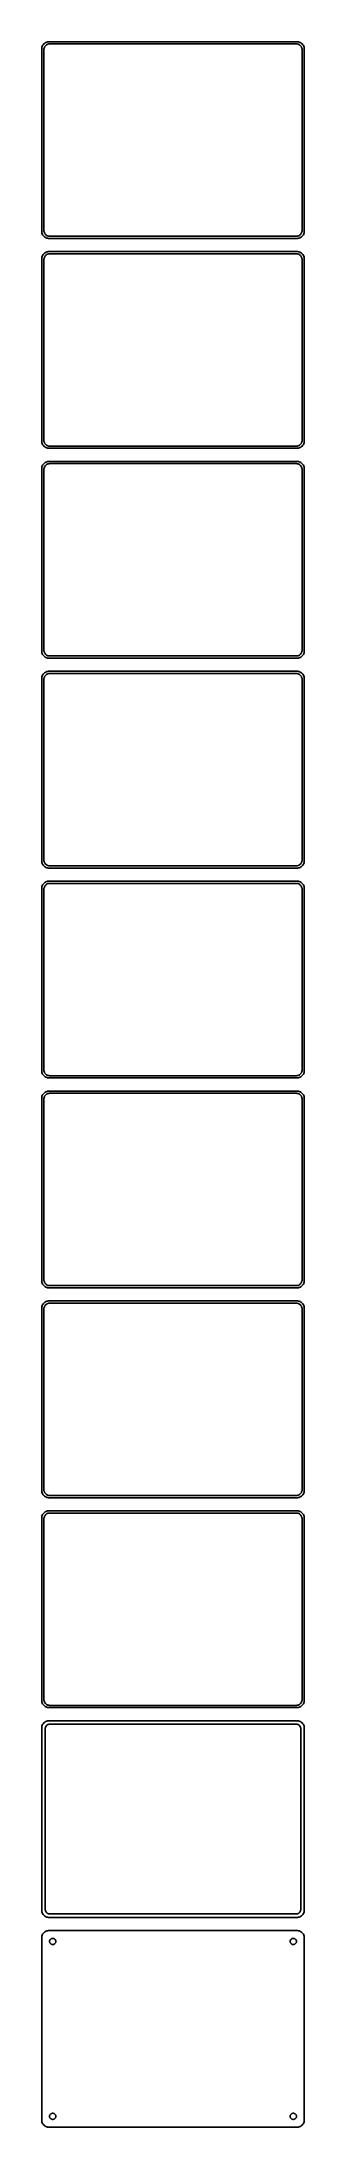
# Model space of a CAD drawing. Header units: metres. Extents: x -90 to 90, y 1373 to 2803.
import ezdxf

# ---------------------------------------------------------------- set-up
doc = ezdxf.new("R2010")
doc.units = ezdxf.units.M

msp = doc.modelspace()

# ---------------------------------------------------------------- linework, layer by layer
for p, q in [((-89.9606, 2799.13), (-90, 2798.5)), ((-90, 2798.5), (-90, 2673.5)), ((-89.8429, 2799.74), (-89.9606, 2799.13)), ((-89.6489, 2800.34), (-89.8429, 2799.74)), ((-89.3815, 2800.91), (-89.6489, 2800.34)), ((-89.0451, 2801.44), (-89.3815, 2800.91)), ((-88.6448, 2801.92), (-89.0451, 2801.44)), ((-88.1871, 2802.35), (-88.6448, 2801.92)), ((-88.5, 2798), (-88.4685, 2798.5)), ((-88.5, 2674), (-88.5, 2798)), ((-88.4685, 2798.5), (-88.3743, 2798.99)), ((-88.3743, 2798.99), (-88.2191, 2799.47)), ((-88.2191, 2799.47), (-88.0052, 2799.93)), ((-87.6791, 2802.72), (-88.1871, 2802.35)), ((-88.0052, 2799.93), (-87.7361, 2800.35)), ((-87.7361, 2800.35), (-87.4159, 2800.74)), ((-87.1289, 2803.02), (-87.6791, 2802.72)), ((-87.4159, 2800.74), (-87.0497, 2801.08)), ((-86.5451, 2803.26), (-87.1289, 2803.02)), ((-87.0497, 2801.08), (-86.6433, 2801.38)), ((-86.6433, 2801.38), (-86.2031, 2801.62)), ((-85.9369, 2803.41), (-86.5451, 2803.26)), ((-86.2031, 2801.62), (-85.7361, 2801.8)), ((-85.3139, 2803.49), (-85.9369, 2803.41)), ((-85.7361, 2801.8), (-85.2495, 2801.93)), ((85.3139, 2803.49), (-85.3139, 2803.49)), ((-85.2495, 2801.93), (-84.7512, 2801.99)), ((-84.7512, 2801.99), (84.7512, 2801.99)), ((84.7512, 2801.99), (85.2495, 2801.93)), ((85.2495, 2801.93), (85.7361, 2801.8)), ((85.9369, 2803.41), (85.3139, 2803.49)), ((85.7361, 2801.8), (86.2031, 2801.62)), ((86.5451, 2803.26), (85.9369, 2803.41)), ((86.2031, 2801.62), (86.6433, 2801.38)), ((87.1289, 2803.02), (86.5451, 2803.26)), ((86.6433, 2801.38), (87.0497, 2801.08)), ((87.0497, 2801.08), (87.4159, 2800.74)), ((87.6791, 2802.72), (87.1289, 2803.02)), ((87.4159, 2800.74), (87.7361, 2800.35)), ((88.1871, 2802.35), (87.6791, 2802.72)), ((87.7361, 2800.35), (88.0052, 2799.93)), ((88.0052, 2799.93), (88.2191, 2799.47)), ((88.6448, 2801.92), (88.1871, 2802.35)), ((88.2191, 2799.47), (88.3743, 2798.99)), ((88.3743, 2798.99), (88.4685, 2798.5)), ((88.4685, 2798.5), (88.5, 2798)), ((88.5, 2798), (88.5, 2674)), ((89.0451, 2801.44), (88.6448, 2801.92)), ((89.3815, 2800.91), (89.0451, 2801.44)), ((89.6489, 2800.34), (89.3815, 2800.91)), ((89.8429, 2799.74), (89.6489, 2800.34)), ((89.9606, 2799.13), (89.8429, 2799.74)), ((90, 2798.5), (89.9606, 2799.13)), ((90, 2673.5), (90, 2798.5)), ((-90, 2673.5), (-89.9606, 2672.87)), ((-89.9606, 2672.87), (-89.8429, 2672.26)), ((-89.8429, 2672.26), (-89.6489, 2671.66)), ((-89.6489, 2671.66), (-89.3815, 2671.09)), ((-89.3815, 2671.09), (-89.0451, 2670.56)), ((-89.0451, 2670.56), (-88.6448, 2670.08)), ((-88.6448, 2670.08), (-88.1871, 2669.65)), ((-88.4685, 2673.5), (-88.5, 2674)), ((-88.3743, 2673.01), (-88.4685, 2673.5)), ((-88.2191, 2672.53), (-88.3743, 2673.01)), ((-88.0052, 2672.07), (-88.2191, 2672.53)), ((-88.1871, 2669.65), (-87.6791, 2669.28)), ((-87.7361, 2671.65), (-88.0052, 2672.07)), ((-87.4159, 2671.26), (-87.7361, 2671.65)), ((-87.6791, 2669.28), (-87.1289, 2668.98)), ((-87.0497, 2670.92), (-87.4159, 2671.26)), ((-87.1289, 2668.98), (-86.5451, 2668.74)), ((-86.6433, 2670.62), (-87.0497, 2670.92)), ((-86.2031, 2670.38), (-86.6433, 2670.62)), ((-86.5451, 2668.74), (-85.9369, 2668.59)), ((-85.7361, 2670.2), (-86.2031, 2670.38)), ((-85.9369, 2668.59), (-85.3139, 2668.51)), ((-85.2495, 2670.07), (-85.7361, 2670.2)), ((-85.3139, 2668.51), (85.3139, 2668.51)), ((-84.7512, 2670.01), (-85.2495, 2670.07)), ((84.7512, 2670.01), (-84.7512, 2670.01)), ((85.2495, 2670.07), (84.7512, 2670.01)), ((85.7361, 2670.2), (85.2495, 2670.07)), ((85.3139, 2668.51), (85.9369, 2668.59)), ((86.2031, 2670.38), (85.7361, 2670.2)), ((85.9369, 2668.59), (86.5451, 2668.74)), ((86.6433, 2670.62), (86.2031, 2670.38)), ((86.5451, 2668.74), (87.1289, 2668.98)), ((87.0497, 2670.92), (86.6433, 2670.62)), ((87.4159, 2671.26), (87.0497, 2670.92)), ((87.1289, 2668.98), (87.6791, 2669.28)), ((87.7361, 2671.65), (87.4159, 2671.26)), ((87.6791, 2669.28), (88.1871, 2669.65)), ((88.0052, 2672.07), (87.7361, 2671.65)), ((88.2191, 2672.53), (88.0052, 2672.07)), ((88.1871, 2669.65), (88.6448, 2670.08)), ((88.3743, 2673.01), (88.2191, 2672.53)), ((88.4685, 2673.5), (88.3743, 2673.01)), ((88.5, 2674), (88.4685, 2673.5)), ((88.6448, 2670.08), (89.0451, 2670.56)), ((89.0451, 2670.56), (89.3815, 2671.09)), ((89.3815, 2671.09), (89.6489, 2671.66)), ((89.6489, 2671.66), (89.8429, 2672.26)), ((89.8429, 2672.26), (89.9606, 2672.87)), ((89.9606, 2672.87), (90, 2673.5)), ((-89.9606, 2655.13), (-90, 2654.5)), ((-90, 2654.5), (-90, 2529.5)), ((-89.8429, 2655.74), (-89.9606, 2655.13)), ((-89.6489, 2656.34), (-89.8429, 2655.74)), ((-89.3815, 2656.91), (-89.6489, 2656.34)), ((-89.0451, 2657.44), (-89.3815, 2656.91)), ((-88.6448, 2657.92), (-89.0451, 2657.44)), ((-88.1871, 2658.35), (-88.6448, 2657.92)), ((-88.5, 2654), (-88.4685, 2654.5)), ((-88.5, 2530), (-88.5, 2654)), ((-88.4685, 2654.5), (-88.3743, 2654.99)), ((-88.3743, 2654.99), (-88.2191, 2655.47)), ((-88.2191, 2655.47), (-88.0052, 2655.93)), ((-87.6791, 2658.72), (-88.1871, 2658.35)), ((-88.0052, 2655.93), (-87.7361, 2656.35)), ((-87.7361, 2656.35), (-87.4159, 2656.74)), ((-87.1289, 2659.02), (-87.6791, 2658.72)), ((-87.4159, 2656.74), (-87.0497, 2657.08)), ((-86.5451, 2659.26), (-87.1289, 2659.02)), ((-87.0497, 2657.08), (-86.6433, 2657.38)), ((-86.6433, 2657.38), (-86.2031, 2657.62)), ((-85.9369, 2659.41), (-86.5451, 2659.26)), ((-86.2031, 2657.62), (-85.7361, 2657.8)), ((-85.3139, 2659.49), (-85.9369, 2659.41)), ((-85.7361, 2657.8), (-85.2495, 2657.93)), ((85.3139, 2659.49), (-85.3139, 2659.49)), ((-85.2495, 2657.93), (-84.7512, 2657.99)), ((-84.7512, 2657.99), (84.7512, 2657.99)), ((84.7512, 2657.99), (85.2495, 2657.93)), ((85.2495, 2657.93), (85.7361, 2657.8)), ((85.9369, 2659.41), (85.3139, 2659.49)), ((85.7361, 2657.8), (86.2031, 2657.62)), ((86.5451, 2659.26), (85.9369, 2659.41)), ((86.2031, 2657.62), (86.6433, 2657.38)), ((87.1289, 2659.02), (86.5451, 2659.26)), ((86.6433, 2657.38), (87.0497, 2657.08)), ((87.0497, 2657.08), (87.4159, 2656.74)), ((87.6791, 2658.72), (87.1289, 2659.02)), ((87.4159, 2656.74), (87.7361, 2656.35)), ((88.1871, 2658.35), (87.6791, 2658.72)), ((87.7361, 2656.35), (88.0052, 2655.93)), ((88.0052, 2655.93), (88.2191, 2655.47)), ((88.6448, 2657.92), (88.1871, 2658.35)), ((88.2191, 2655.47), (88.3743, 2654.99)), ((88.3743, 2654.99), (88.4685, 2654.5)), ((88.4685, 2654.5), (88.5, 2654)), ((88.5, 2654), (88.5, 2530)), ((89.0451, 2657.44), (88.6448, 2657.92)), ((89.3815, 2656.91), (89.0451, 2657.44)), ((89.6489, 2656.34), (89.3815, 2656.91)), ((89.8429, 2655.74), (89.6489, 2656.34)), ((89.9606, 2655.13), (89.8429, 2655.74)), ((90, 2654.5), (89.9606, 2655.13)), ((90, 2529.5), (90, 2654.5)), ((-90, 2529.5), (-89.9606, 2528.87)), ((-89.9606, 2528.87), (-89.8429, 2528.26)), ((-89.8429, 2528.26), (-89.6489, 2527.66)), ((-89.6489, 2527.66), (-89.3815, 2527.09)), ((-89.3815, 2527.09), (-89.0451, 2526.56)), ((-89.0451, 2526.56), (-88.6448, 2526.08)), ((-88.6448, 2526.08), (-88.1871, 2525.65)), ((-88.4685, 2529.5), (-88.5, 2530)), ((-88.3743, 2529.01), (-88.4685, 2529.5)), ((-88.2191, 2528.53), (-88.3743, 2529.01)), ((-88.0052, 2528.07), (-88.2191, 2528.53)), ((-88.1871, 2525.65), (-87.6791, 2525.28)), ((-87.7361, 2527.65), (-88.0052, 2528.07)), ((-87.4159, 2527.26), (-87.7361, 2527.65)), ((-87.6791, 2525.28), (-87.1289, 2524.98)), ((-87.0497, 2526.92), (-87.4159, 2527.26)), ((-87.1289, 2524.98), (-86.5451, 2524.74)), ((-86.6433, 2526.62), (-87.0497, 2526.92)), ((-86.2031, 2526.38), (-86.6433, 2526.62)), ((-86.5451, 2524.74), (-85.9369, 2524.59)), ((-85.7361, 2526.2), (-86.2031, 2526.38)), ((-85.9369, 2524.59), (-85.3139, 2524.51)), ((-85.2495, 2526.07), (-85.7361, 2526.2)), ((-85.3139, 2524.51), (85.3139, 2524.51)), ((-84.7512, 2526.01), (-85.2495, 2526.07)), ((84.7512, 2526.01), (-84.7512, 2526.01)), ((85.2495, 2526.07), (84.7512, 2526.01)), ((85.7361, 2526.2), (85.2495, 2526.07)), ((85.3139, 2524.51), (85.9369, 2524.59)), ((86.2031, 2526.38), (85.7361, 2526.2)), ((85.9369, 2524.59), (86.5451, 2524.74)), ((86.6433, 2526.62), (86.2031, 2526.38)), ((86.5451, 2524.74), (87.1289, 2524.98)), ((87.0497, 2526.92), (86.6433, 2526.62)), ((87.4159, 2527.26), (87.0497, 2526.92)), ((87.1289, 2524.98), (87.6791, 2525.28)), ((87.7361, 2527.65), (87.4159, 2527.26)), ((87.6791, 2525.28), (88.1871, 2525.65)), ((88.0052, 2528.07), (87.7361, 2527.65)), ((88.2191, 2528.53), (88.0052, 2528.07)), ((88.1871, 2525.65), (88.6448, 2526.08)), ((88.3743, 2529.01), (88.2191, 2528.53)), ((88.4685, 2529.5), (88.3743, 2529.01)), ((88.5, 2530), (88.4685, 2529.5)), ((88.6448, 2526.08), (89.0451, 2526.56)), ((89.0451, 2526.56), (89.3815, 2527.09)), ((89.3815, 2527.09), (89.6489, 2527.66)), ((89.6489, 2527.66), (89.8429, 2528.26)), ((89.8429, 2528.26), (89.9606, 2528.87)), ((89.9606, 2528.87), (90, 2529.5)), ((-89.9606, 2511.13), (-90, 2510.5)), ((-90, 2510.5), (-90, 2385.5)), ((-89.8429, 2511.74), (-89.9606, 2511.13)), ((-89.6489, 2512.34), (-89.8429, 2511.74)), ((-89.3815, 2512.91), (-89.6489, 2512.34)), ((-89.0451, 2513.44), (-89.3815, 2512.91)), ((-88.6448, 2513.92), (-89.0451, 2513.44)), ((-88.1871, 2514.35), (-88.6448, 2513.92)), ((-88.5, 2510), (-88.4685, 2510.5)), ((-88.5, 2386), (-88.5, 2510)), ((-88.4685, 2510.5), (-88.3743, 2510.99)), ((-88.3743, 2510.99), (-88.2191, 2511.47)), ((-88.2191, 2511.47), (-88.0052, 2511.93)), ((-87.6791, 2514.72), (-88.1871, 2514.35)), ((-88.0052, 2511.93), (-87.7361, 2512.35)), ((-87.7361, 2512.35), (-87.4159, 2512.74)), ((-87.1289, 2515.02), (-87.6791, 2514.72)), ((-87.4159, 2512.74), (-87.0497, 2513.08)), ((-86.5451, 2515.26), (-87.1289, 2515.02)), ((-87.0497, 2513.08), (-86.6433, 2513.38)), ((-86.6433, 2513.38), (-86.2031, 2513.62)), ((-85.9369, 2515.41), (-86.5451, 2515.26)), ((-86.2031, 2513.62), (-85.7361, 2513.8)), ((-85.3139, 2515.49), (-85.9369, 2515.41)), ((-85.7361, 2513.8), (-85.2495, 2513.93)), ((85.3139, 2515.49), (-85.3139, 2515.49)), ((-85.2495, 2513.93), (-84.7512, 2513.99)), ((-84.7512, 2513.99), (84.7512, 2513.99)), ((84.7512, 2513.99), (85.2495, 2513.93)), ((85.2495, 2513.93), (85.7361, 2513.8)), ((85.9369, 2515.41), (85.3139, 2515.49)), ((85.7361, 2513.8), (86.2031, 2513.62)), ((86.5451, 2515.26), (85.9369, 2515.41)), ((86.2031, 2513.62), (86.6433, 2513.38)), ((87.1289, 2515.02), (86.5451, 2515.26)), ((86.6433, 2513.38), (87.0497, 2513.08)), ((87.0497, 2513.08), (87.4159, 2512.74)), ((87.6791, 2514.72), (87.1289, 2515.02)), ((87.4159, 2512.74), (87.7361, 2512.35)), ((88.1871, 2514.35), (87.6791, 2514.72)), ((87.7361, 2512.35), (88.0052, 2511.93)), ((88.0052, 2511.93), (88.2191, 2511.47)), ((88.6448, 2513.92), (88.1871, 2514.35)), ((88.2191, 2511.47), (88.3743, 2510.99)), ((88.3743, 2510.99), (88.4685, 2510.5)), ((88.4685, 2510.5), (88.5, 2510)), ((88.5, 2510), (88.5, 2386)), ((89.0451, 2513.44), (88.6448, 2513.92)), ((89.3815, 2512.91), (89.0451, 2513.44)), ((89.6489, 2512.34), (89.3815, 2512.91)), ((89.8429, 2511.74), (89.6489, 2512.34)), ((89.9606, 2511.13), (89.8429, 2511.74)), ((90, 2510.5), (89.9606, 2511.13)), ((90, 2385.5), (90, 2510.5)), ((-90, 2385.5), (-89.9606, 2384.87)), ((-89.9606, 2384.87), (-89.8429, 2384.26)), ((-89.8429, 2384.26), (-89.6489, 2383.66)), ((-89.6489, 2383.66), (-89.3815, 2383.09)), ((-89.3815, 2383.09), (-89.0451, 2382.56)), ((-89.0451, 2382.56), (-88.6448, 2382.08)), ((-88.6448, 2382.08), (-88.1871, 2381.65)), ((-88.4685, 2385.5), (-88.5, 2386)), ((-88.3743, 2385.01), (-88.4685, 2385.5)), ((-88.2191, 2384.53), (-88.3743, 2385.01)), ((-88.0052, 2384.07), (-88.2191, 2384.53)), ((-88.1871, 2381.65), (-87.6791, 2381.28)), ((-87.7361, 2383.65), (-88.0052, 2384.07)), ((-87.4159, 2383.26), (-87.7361, 2383.65)), ((-87.6791, 2381.28), (-87.1289, 2380.98)), ((-87.0497, 2382.92), (-87.4159, 2383.26)), ((-87.1289, 2380.98), (-86.5451, 2380.74)), ((-86.6433, 2382.62), (-87.0497, 2382.92)), ((-86.2031, 2382.38), (-86.6433, 2382.62)), ((-86.5451, 2380.74), (-85.9369, 2380.59)), ((-85.7361, 2382.2), (-86.2031, 2382.38)), ((-85.9369, 2380.59), (-85.3139, 2380.51)), ((-85.2495, 2382.07), (-85.7361, 2382.2)), ((-85.3139, 2380.51), (85.3139, 2380.51)), ((-84.7512, 2382.01), (-85.2495, 2382.07)), ((84.7512, 2382.01), (-84.7512, 2382.01)), ((85.2495, 2382.07), (84.7512, 2382.01)), ((85.7361, 2382.2), (85.2495, 2382.07)), ((85.3139, 2380.51), (85.9369, 2380.59)), ((86.2031, 2382.38), (85.7361, 2382.2)), ((85.9369, 2380.59), (86.5451, 2380.74)), ((86.6433, 2382.62), (86.2031, 2382.38)), ((86.5451, 2380.74), (87.1289, 2380.98)), ((87.0497, 2382.92), (86.6433, 2382.62)), ((87.4159, 2383.26), (87.0497, 2382.92)), ((87.1289, 2380.98), (87.6791, 2381.28)), ((87.7361, 2383.65), (87.4159, 2383.26)), ((87.6791, 2381.28), (88.1871, 2381.65)), ((88.0052, 2384.07), (87.7361, 2383.65)), ((88.2191, 2384.53), (88.0052, 2384.07)), ((88.1871, 2381.65), (88.6448, 2382.08)), ((88.3743, 2385.01), (88.2191, 2384.53)), ((88.4685, 2385.5), (88.3743, 2385.01)), ((88.5, 2386), (88.4685, 2385.5)), ((88.6448, 2382.08), (89.0451, 2382.56)), ((89.0451, 2382.56), (89.3815, 2383.09)), ((89.3815, 2383.09), (89.6489, 2383.66)), ((89.6489, 2383.66), (89.8429, 2384.26)), ((89.8429, 2384.26), (89.9606, 2384.87)), ((89.9606, 2384.87), (90, 2385.5)), ((-89.9606, 2367.13), (-90, 2366.5)), ((-90, 2366.5), (-90, 2241.5)), ((-89.8429, 2367.74), (-89.9606, 2367.13)), ((-89.6489, 2368.34), (-89.8429, 2367.74)), ((-89.3815, 2368.91), (-89.6489, 2368.34)), ((-89.0451, 2369.44), (-89.3815, 2368.91)), ((-88.6448, 2369.92), (-89.0451, 2369.44)), ((-88.1871, 2370.35), (-88.6448, 2369.92)), ((-88.5, 2366), (-88.4685, 2366.5)), ((-88.5, 2242), (-88.5, 2366)), ((-88.4685, 2366.5), (-88.3743, 2366.99)), ((-88.3743, 2366.99), (-88.2191, 2367.47)), ((-88.2191, 2367.47), (-88.0052, 2367.93)), ((-87.6791, 2370.72), (-88.1871, 2370.35)), ((-88.0052, 2367.93), (-87.7361, 2368.35)), ((-87.7361, 2368.35), (-87.4159, 2368.74)), ((-87.1289, 2371.02), (-87.6791, 2370.72)), ((-87.4159, 2368.74), (-87.0497, 2369.08)), ((-86.5451, 2371.26), (-87.1289, 2371.02)), ((-87.0497, 2369.08), (-86.6433, 2369.38)), ((-86.6433, 2369.38), (-86.2031, 2369.62)), ((-85.9369, 2371.41), (-86.5451, 2371.26)), ((-86.2031, 2369.62), (-85.7361, 2369.8)), ((-85.3139, 2371.49), (-85.9369, 2371.41)), ((-85.7361, 2369.8), (-85.2495, 2369.93)), ((85.3139, 2371.49), (-85.3139, 2371.49)), ((-85.2495, 2369.93), (-84.7512, 2369.99)), ((-84.7512, 2369.99), (84.7512, 2369.99)), ((84.7512, 2369.99), (85.2495, 2369.93)), ((85.2495, 2369.93), (85.7361, 2369.8)), ((85.9369, 2371.41), (85.3139, 2371.49)), ((85.7361, 2369.8), (86.2031, 2369.62)), ((86.5451, 2371.26), (85.9369, 2371.41)), ((86.2031, 2369.62), (86.6433, 2369.38)), ((87.1289, 2371.02), (86.5451, 2371.26)), ((86.6433, 2369.38), (87.0497, 2369.08)), ((87.0497, 2369.08), (87.4159, 2368.74)), ((87.6791, 2370.72), (87.1289, 2371.02)), ((87.4159, 2368.74), (87.7361, 2368.35)), ((88.1871, 2370.35), (87.6791, 2370.72)), ((87.7361, 2368.35), (88.0052, 2367.93)), ((88.0052, 2367.93), (88.2191, 2367.47)), ((88.6448, 2369.92), (88.1871, 2370.35)), ((88.2191, 2367.47), (88.3743, 2366.99)), ((88.3743, 2366.99), (88.4685, 2366.5)), ((88.4685, 2366.5), (88.5, 2366)), ((88.5, 2366), (88.5, 2242)), ((89.0451, 2369.44), (88.6448, 2369.92)), ((89.3815, 2368.91), (89.0451, 2369.44)), ((89.6489, 2368.34), (89.3815, 2368.91)), ((89.8429, 2367.74), (89.6489, 2368.34)), ((89.9606, 2367.13), (89.8429, 2367.74)), ((90, 2366.5), (89.9606, 2367.13)), ((90, 2241.5), (90, 2366.5)), ((-90, 2241.5), (-89.9606, 2240.87)), ((-89.9606, 2240.87), (-89.8429, 2240.26)), ((-89.8429, 2240.26), (-89.6489, 2239.66)), ((-89.6489, 2239.66), (-89.3815, 2239.09)), ((-89.3815, 2239.09), (-89.0451, 2238.56)), ((-89.0451, 2238.56), (-88.6448, 2238.08)), ((-88.6448, 2238.08), (-88.1871, 2237.65)), ((-88.4685, 2241.5), (-88.5, 2242)), ((-88.3743, 2241.01), (-88.4685, 2241.5)), ((-88.2191, 2240.53), (-88.3743, 2241.01)), ((-88.0052, 2240.07), (-88.2191, 2240.53)), ((-88.1871, 2237.65), (-87.6791, 2237.28)), ((-87.7361, 2239.65), (-88.0052, 2240.07)), ((-87.4159, 2239.26), (-87.7361, 2239.65)), ((-87.6791, 2237.28), (-87.1289, 2236.98)), ((-87.0497, 2238.92), (-87.4159, 2239.26)), ((-87.1289, 2236.98), (-86.5451, 2236.74)), ((-86.6433, 2238.62), (-87.0497, 2238.92)), ((-86.2031, 2238.38), (-86.6433, 2238.62)), ((-86.5451, 2236.74), (-85.9369, 2236.59)), ((-85.7361, 2238.2), (-86.2031, 2238.38)), ((-85.9369, 2236.59), (-85.3139, 2236.51)), ((-85.2495, 2238.07), (-85.7361, 2238.2)), ((-85.3139, 2236.51), (85.3139, 2236.51)), ((-84.7512, 2238.01), (-85.2495, 2238.07)), ((84.7512, 2238.01), (-84.7512, 2238.01)), ((85.2495, 2238.07), (84.7512, 2238.01)), ((85.7361, 2238.2), (85.2495, 2238.07)), ((85.3139, 2236.51), (85.9369, 2236.59)), ((86.2031, 2238.38), (85.7361, 2238.2)), ((85.9369, 2236.59), (86.5451, 2236.74)), ((86.6433, 2238.62), (86.2031, 2238.38)), ((86.5451, 2236.74), (87.1289, 2236.98)), ((87.0497, 2238.92), (86.6433, 2238.62)), ((87.4159, 2239.26), (87.0497, 2238.92)), ((87.1289, 2236.98), (87.6791, 2237.28)), ((87.7361, 2239.65), (87.4159, 2239.26)), ((87.6791, 2237.28), (88.1871, 2237.65)), ((88.0052, 2240.07), (87.7361, 2239.65)), ((88.2191, 2240.53), (88.0052, 2240.07)), ((88.1871, 2237.65), (88.6448, 2238.08)), ((88.3743, 2241.01), (88.2191, 2240.53)), ((88.4685, 2241.5), (88.3743, 2241.01)), ((88.5, 2242), (88.4685, 2241.5)), ((88.6448, 2238.08), (89.0451, 2238.56)), ((89.0451, 2238.56), (89.3815, 2239.09)), ((89.3815, 2239.09), (89.6489, 2239.66)), ((89.6489, 2239.66), (89.8429, 2240.26)), ((89.8429, 2240.26), (89.9606, 2240.87)), ((89.9606, 2240.87), (90, 2241.5)), ((-89.9606, 2223.13), (-90, 2222.5)), ((-90, 2222.5), (-90, 2097.5)), ((-89.8429, 2223.74), (-89.9606, 2223.13)), ((-89.6489, 2224.34), (-89.8429, 2223.74)), ((-89.3815, 2224.91), (-89.6489, 2224.34)), ((-89.0451, 2225.44), (-89.3815, 2224.91)), ((-88.6448, 2225.92), (-89.0451, 2225.44)), ((-88.1871, 2226.35), (-88.6448, 2225.92)), ((-88.5, 2222), (-88.4685, 2222.5)), ((-88.5, 2098), (-88.5, 2222)), ((-88.4685, 2222.5), (-88.3743, 2222.99)), ((-88.3743, 2222.99), (-88.2191, 2223.47)), ((-88.2191, 2223.47), (-88.0052, 2223.93)), ((-87.6791, 2226.72), (-88.1871, 2226.35)), ((-88.0052, 2223.93), (-87.7361, 2224.35)), ((-87.7361, 2224.35), (-87.4159, 2224.74)), ((-87.1289, 2227.02), (-87.6791, 2226.72)), ((-87.4159, 2224.74), (-87.0497, 2225.08)), ((-86.5451, 2227.26), (-87.1289, 2227.02)), ((-87.0497, 2225.08), (-86.6433, 2225.38)), ((-86.6433, 2225.38), (-86.2031, 2225.62)), ((-85.9369, 2227.41), (-86.5451, 2227.26)), ((-86.2031, 2225.62), (-85.7361, 2225.8)), ((-85.3139, 2227.49), (-85.9369, 2227.41)), ((-85.7361, 2225.8), (-85.2495, 2225.93)), ((85.3139, 2227.49), (-85.3139, 2227.49)), ((-85.2495, 2225.93), (-84.7512, 2225.99)), ((-84.7512, 2225.99), (84.7512, 2225.99)), ((84.7512, 2225.99), (85.2495, 2225.93)), ((85.2495, 2225.93), (85.7361, 2225.8)), ((85.9369, 2227.41), (85.3139, 2227.49)), ((85.7361, 2225.8), (86.2031, 2225.62)), ((86.5451, 2227.26), (85.9369, 2227.41)), ((86.2031, 2225.62), (86.6433, 2225.38)), ((87.1289, 2227.02), (86.5451, 2227.26)), ((86.6433, 2225.38), (87.0497, 2225.08)), ((87.0497, 2225.08), (87.4159, 2224.74)), ((87.6791, 2226.72), (87.1289, 2227.02)), ((87.4159, 2224.74), (87.7361, 2224.35)), ((88.1871, 2226.35), (87.6791, 2226.72)), ((87.7361, 2224.35), (88.0052, 2223.93)), ((88.0052, 2223.93), (88.2191, 2223.47)), ((88.6448, 2225.92), (88.1871, 2226.35)), ((88.2191, 2223.47), (88.3743, 2222.99)), ((88.3743, 2222.99), (88.4685, 2222.5)), ((88.4685, 2222.5), (88.5, 2222)), ((88.5, 2222), (88.5, 2098)), ((89.0451, 2225.44), (88.6448, 2225.92)), ((89.3815, 2224.91), (89.0451, 2225.44)), ((89.6489, 2224.34), (89.3815, 2224.91)), ((89.8429, 2223.74), (89.6489, 2224.34)), ((89.9606, 2223.13), (89.8429, 2223.74)), ((90, 2222.5), (89.9606, 2223.13)), ((90, 2097.5), (90, 2222.5)), ((-90, 2097.5), (-89.9606, 2096.87)), ((-89.9606, 2096.87), (-89.8429, 2096.26)), ((-89.8429, 2096.26), (-89.6489, 2095.66)), ((-89.6489, 2095.66), (-89.3815, 2095.09)), ((-89.3815, 2095.09), (-89.0451, 2094.56)), ((-89.0451, 2094.56), (-88.6448, 2094.08)), ((-88.6448, 2094.08), (-88.1871, 2093.65)), ((-88.4685, 2097.5), (-88.5, 2098)), ((-88.3743, 2097.01), (-88.4685, 2097.5)), ((-88.2191, 2096.53), (-88.3743, 2097.01)), ((-88.0052, 2096.07), (-88.2191, 2096.53)), ((-88.1871, 2093.65), (-87.6791, 2093.28)), ((-87.7361, 2095.65), (-88.0052, 2096.07)), ((-87.4159, 2095.26), (-87.7361, 2095.65)), ((-87.6791, 2093.28), (-87.1289, 2092.98)), ((-87.0497, 2094.92), (-87.4159, 2095.26)), ((-87.1289, 2092.98), (-86.5451, 2092.74)), ((-86.6433, 2094.62), (-87.0497, 2094.92)), ((-86.2031, 2094.38), (-86.6433, 2094.62)), ((-86.5451, 2092.74), (-85.9369, 2092.59)), ((-85.7361, 2094.2), (-86.2031, 2094.38)), ((-85.9369, 2092.59), (-85.3139, 2092.51)), ((-85.2495, 2094.07), (-85.7361, 2094.2)), ((-85.3139, 2092.51), (85.3139, 2092.51)), ((-84.7512, 2094.01), (-85.2495, 2094.07)), ((84.7512, 2094.01), (-84.7512, 2094.01)), ((85.2495, 2094.07), (84.7512, 2094.01)), ((85.7361, 2094.2), (85.2495, 2094.07)), ((85.3139, 2092.51), (85.9369, 2092.59)), ((86.2031, 2094.38), (85.7361, 2094.2)), ((85.9369, 2092.59), (86.5451, 2092.74)), ((86.6433, 2094.62), (86.2031, 2094.38)), ((86.5451, 2092.74), (87.1289, 2092.98)), ((87.0497, 2094.92), (86.6433, 2094.62)), ((87.4159, 2095.26), (87.0497, 2094.92)), ((87.1289, 2092.98), (87.6791, 2093.28)), ((87.7361, 2095.65), (87.4159, 2095.26)), ((87.6791, 2093.28), (88.1871, 2093.65)), ((88.0052, 2096.07), (87.7361, 2095.65)), ((88.2191, 2096.53), (88.0052, 2096.07)), ((88.1871, 2093.65), (88.6448, 2094.08)), ((88.3743, 2097.01), (88.2191, 2096.53)), ((88.4685, 2097.5), (88.3743, 2097.01)), ((88.5, 2098), (88.4685, 2097.5)), ((88.6448, 2094.08), (89.0451, 2094.56)), ((89.0451, 2094.56), (89.3815, 2095.09)), ((89.3815, 2095.09), (89.6489, 2095.66)), ((89.6489, 2095.66), (89.8429, 2096.26)), ((89.8429, 2096.26), (89.9606, 2096.87)), ((89.9606, 2096.87), (90, 2097.5)), ((-89.9606, 2079.13), (-90, 2078.5)), ((-90, 2078.5), (-90, 1953.5)), ((-89.8429, 2079.74), (-89.9606, 2079.13)), ((-89.6489, 2080.34), (-89.8429, 2079.74)), ((-89.3815, 2080.91), (-89.6489, 2080.34)), ((-89.0451, 2081.44), (-89.3815, 2080.91)), ((-88.6448, 2081.92), (-89.0451, 2081.44)), ((-88.1871, 2082.35), (-88.6448, 2081.92)), ((-88.5, 2078), (-88.4685, 2078.5)), ((-88.5, 1954), (-88.5, 2078)), ((-88.4685, 2078.5), (-88.3743, 2078.99)), ((-88.3743, 2078.99), (-88.2191, 2079.47)), ((-88.2191, 2079.47), (-88.0052, 2079.93)), ((-87.6791, 2082.72), (-88.1871, 2082.35)), ((-88.0052, 2079.93), (-87.7361, 2080.35)), ((-87.7361, 2080.35), (-87.4159, 2080.74)), ((-87.1289, 2083.02), (-87.6791, 2082.72)), ((-87.4159, 2080.74), (-87.0497, 2081.08)), ((-86.5451, 2083.26), (-87.1289, 2083.02)), ((-87.0497, 2081.08), (-86.6433, 2081.38)), ((-86.6433, 2081.38), (-86.2031, 2081.62)), ((-85.9369, 2083.41), (-86.5451, 2083.26)), ((-86.2031, 2081.62), (-85.7361, 2081.8)), ((-85.3139, 2083.49), (-85.9369, 2083.41)), ((-85.7361, 2081.8), (-85.2495, 2081.93)), ((85.3139, 2083.49), (-85.3139, 2083.49)), ((-85.2495, 2081.93), (-84.7512, 2081.99)), ((-84.7512, 2081.99), (84.7512, 2081.99)), ((84.7512, 2081.99), (85.2495, 2081.93)), ((85.2495, 2081.93), (85.7361, 2081.8)), ((85.9369, 2083.41), (85.3139, 2083.49)), ((85.7361, 2081.8), (86.2031, 2081.62)), ((86.5451, 2083.26), (85.9369, 2083.41)), ((86.2031, 2081.62), (86.6433, 2081.38)), ((87.1289, 2083.02), (86.5451, 2083.26)), ((86.6433, 2081.38), (87.0497, 2081.08)), ((87.0497, 2081.08), (87.4159, 2080.74)), ((87.6791, 2082.72), (87.1289, 2083.02)), ((87.4159, 2080.74), (87.7361, 2080.35)), ((88.1871, 2082.35), (87.6791, 2082.72)), ((87.7361, 2080.35), (88.0052, 2079.93)), ((88.0052, 2079.93), (88.2191, 2079.47)), ((88.6448, 2081.92), (88.1871, 2082.35)), ((88.2191, 2079.47), (88.3743, 2078.99)), ((88.3743, 2078.99), (88.4685, 2078.5)), ((88.4685, 2078.5), (88.5, 2078)), ((88.5, 2078), (88.5, 1954)), ((89.0451, 2081.44), (88.6448, 2081.92)), ((89.3815, 2080.91), (89.0451, 2081.44)), ((89.6489, 2080.34), (89.3815, 2080.91)), ((89.8429, 2079.74), (89.6489, 2080.34)), ((89.9606, 2079.13), (89.8429, 2079.74)), ((90, 2078.5), (89.9606, 2079.13)), ((90, 1953.5), (90, 2078.5)), ((-90, 1953.5), (-89.9606, 1952.87)), ((-89.9606, 1952.87), (-89.8429, 1952.26)), ((-89.8429, 1952.26), (-89.6489, 1951.66)), ((-89.6489, 1951.66), (-89.3815, 1951.09)), ((-89.3815, 1951.09), (-89.0451, 1950.56)), ((-89.0451, 1950.56), (-88.6448, 1950.08)), ((-88.6448, 1950.08), (-88.1871, 1949.65)), ((-88.4685, 1953.5), (-88.5, 1954)), ((-88.3743, 1953.01), (-88.4685, 1953.5)), ((-88.2191, 1952.53), (-88.3743, 1953.01)), ((-88.0052, 1952.07), (-88.2191, 1952.53)), ((-88.1871, 1949.65), (-87.6791, 1949.28)), ((-87.7361, 1951.65), (-88.0052, 1952.07)), ((-87.4159, 1951.26), (-87.7361, 1951.65)), ((-87.6791, 1949.28), (-87.1289, 1948.98)), ((-87.0497, 1950.92), (-87.4159, 1951.26)), ((-87.1289, 1948.98), (-86.5451, 1948.74)), ((-86.6433, 1950.62), (-87.0497, 1950.92)), ((-86.2031, 1950.38), (-86.6433, 1950.62)), ((-86.5451, 1948.74), (-85.9369, 1948.59)), ((-85.7361, 1950.2), (-86.2031, 1950.38)), ((-85.9369, 1948.59), (-85.3139, 1948.51)), ((-85.2495, 1950.07), (-85.7361, 1950.2)), ((-85.3139, 1948.51), (85.3139, 1948.51)), ((-84.7512, 1950.01), (-85.2495, 1950.07)), ((84.7512, 1950.01), (-84.7512, 1950.01)), ((85.2495, 1950.07), (84.7512, 1950.01)), ((85.7361, 1950.2), (85.2495, 1950.07)), ((85.3139, 1948.51), (85.9369, 1948.59)), ((86.2031, 1950.38), (85.7361, 1950.2)), ((85.9369, 1948.59), (86.5451, 1948.74)), ((86.6433, 1950.62), (86.2031, 1950.38)), ((86.5451, 1948.74), (87.1289, 1948.98)), ((87.0497, 1950.92), (86.6433, 1950.62)), ((87.4159, 1951.26), (87.0497, 1950.92)), ((87.1289, 1948.98), (87.6791, 1949.28)), ((87.7361, 1951.65), (87.4159, 1951.26)), ((87.6791, 1949.28), (88.1871, 1949.65)), ((88.0052, 1952.07), (87.7361, 1951.65)), ((88.2191, 1952.53), (88.0052, 1952.07)), ((88.1871, 1949.65), (88.6448, 1950.08)), ((88.3743, 1953.01), (88.2191, 1952.53)), ((88.4685, 1953.5), (88.3743, 1953.01)), ((88.5, 1954), (88.4685, 1953.5)), ((88.6448, 1950.08), (89.0451, 1950.56)), ((89.0451, 1950.56), (89.3815, 1951.09)), ((89.3815, 1951.09), (89.6489, 1951.66)), ((89.6489, 1951.66), (89.8429, 1952.26)), ((89.8429, 1952.26), (89.9606, 1952.87)), ((89.9606, 1952.87), (90, 1953.5)), ((-89.9606, 1935.13), (-90, 1934.5)), ((-90, 1934.5), (-90, 1809.5)), ((-89.8429, 1935.74), (-89.9606, 1935.13)), ((-89.6489, 1936.34), (-89.8429, 1935.74)), ((-89.3815, 1936.91), (-89.6489, 1936.34)), ((-89.0451, 1937.44), (-89.3815, 1936.91)), ((-88.6448, 1937.92), (-89.0451, 1937.44)), ((-88.1871, 1938.35), (-88.6448, 1937.92)), ((-88.5, 1934), (-88.4685, 1934.5)), ((-88.5, 1810), (-88.5, 1934)), ((-88.4685, 1934.5), (-88.3743, 1934.99)), ((-88.3743, 1934.99), (-88.2191, 1935.47)), ((-88.2191, 1935.47), (-88.0052, 1935.93)), ((-87.6791, 1938.72), (-88.1871, 1938.35)), ((-88.0052, 1935.93), (-87.7361, 1936.35)), ((-87.7361, 1936.35), (-87.4159, 1936.74)), ((-87.1289, 1939.02), (-87.6791, 1938.72)), ((-87.4159, 1936.74), (-87.0497, 1937.08)), ((-86.5451, 1939.26), (-87.1289, 1939.02)), ((-87.0497, 1937.08), (-86.6433, 1937.38)), ((-86.6433, 1937.38), (-86.2031, 1937.62)), ((-85.9369, 1939.41), (-86.5451, 1939.26)), ((-86.2031, 1937.62), (-85.7361, 1937.8)), ((-85.3139, 1939.49), (-85.9369, 1939.41)), ((-85.7361, 1937.8), (-85.2495, 1937.93)), ((85.3139, 1939.49), (-85.3139, 1939.49)), ((-85.2495, 1937.93), (-84.7512, 1937.99)), ((-84.7512, 1937.99), (84.7512, 1937.99)), ((84.7512, 1937.99), (85.2495, 1937.93)), ((85.2495, 1937.93), (85.7361, 1937.8)), ((85.9369, 1939.41), (85.3139, 1939.49)), ((85.7361, 1937.8), (86.2031, 1937.62)), ((86.5451, 1939.26), (85.9369, 1939.41)), ((86.2031, 1937.62), (86.6433, 1937.38)), ((87.1289, 1939.02), (86.5451, 1939.26)), ((86.6433, 1937.38), (87.0497, 1937.08)), ((87.0497, 1937.08), (87.4159, 1936.74)), ((87.6791, 1938.72), (87.1289, 1939.02)), ((87.4159, 1936.74), (87.7361, 1936.35)), ((88.1871, 1938.35), (87.6791, 1938.72)), ((87.7361, 1936.35), (88.0052, 1935.93)), ((88.0052, 1935.93), (88.2191, 1935.47)), ((88.6448, 1937.92), (88.1871, 1938.35)), ((88.2191, 1935.47), (88.3743, 1934.99)), ((88.3743, 1934.99), (88.4685, 1934.5)), ((88.4685, 1934.5), (88.5, 1934)), ((88.5, 1934), (88.5, 1810)), ((89.0451, 1937.44), (88.6448, 1937.92)), ((89.3815, 1936.91), (89.0451, 1937.44)), ((89.6489, 1936.34), (89.3815, 1936.91)), ((89.8429, 1935.74), (89.6489, 1936.34)), ((89.9606, 1935.13), (89.8429, 1935.74)), ((90, 1934.5), (89.9606, 1935.13)), ((90, 1809.5), (90, 1934.5)), ((-90, 1809.5), (-89.9606, 1808.87)), ((-89.9606, 1808.87), (-89.8429, 1808.26)), ((-89.8429, 1808.26), (-89.6489, 1807.66)), ((-89.6489, 1807.66), (-89.3815, 1807.09)), ((-89.3815, 1807.09), (-89.0451, 1806.56)), ((-89.0451, 1806.56), (-88.6448, 1806.08)), ((-88.6448, 1806.08), (-88.1871, 1805.65)), ((-88.4685, 1809.5), (-88.5, 1810)), ((-88.3743, 1809.01), (-88.4685, 1809.5)), ((-88.2191, 1808.53), (-88.3743, 1809.01)), ((-88.0052, 1808.07), (-88.2191, 1808.53)), ((-88.1871, 1805.65), (-87.6791, 1805.28)), ((-87.7361, 1807.65), (-88.0052, 1808.07)), ((-87.4159, 1807.26), (-87.7361, 1807.65)), ((-87.6791, 1805.28), (-87.1289, 1804.98)), ((-87.0497, 1806.92), (-87.4159, 1807.26)), ((-87.1289, 1804.98), (-86.5451, 1804.74)), ((-86.6433, 1806.62), (-87.0497, 1806.92)), ((-86.2031, 1806.38), (-86.6433, 1806.62)), ((-86.5451, 1804.74), (-85.9369, 1804.59)), ((-85.7361, 1806.2), (-86.2031, 1806.38)), ((-85.9369, 1804.59), (-85.3139, 1804.51)), ((-85.2495, 1806.07), (-85.7361, 1806.2)), ((-85.3139, 1804.51), (85.3139, 1804.51)), ((-84.7512, 1806.01), (-85.2495, 1806.07)), ((84.7512, 1806.01), (-84.7512, 1806.01)), ((85.2495, 1806.07), (84.7512, 1806.01)), ((85.7361, 1806.2), (85.2495, 1806.07)), ((85.3139, 1804.51), (85.9369, 1804.59)), ((86.2031, 1806.38), (85.7361, 1806.2)), ((85.9369, 1804.59), (86.5451, 1804.74)), ((86.6433, 1806.62), (86.2031, 1806.38)), ((86.5451, 1804.74), (87.1289, 1804.98)), ((87.0497, 1806.92), (86.6433, 1806.62)), ((87.4159, 1807.26), (87.0497, 1806.92)), ((87.1289, 1804.98), (87.6791, 1805.28)), ((87.7361, 1807.65), (87.4159, 1807.26)), ((87.6791, 1805.28), (88.1871, 1805.65)), ((88.0052, 1808.07), (87.7361, 1807.65)), ((88.2191, 1808.53), (88.0052, 1808.07)), ((88.1871, 1805.65), (88.6448, 1806.08)), ((88.3743, 1809.01), (88.2191, 1808.53)), ((88.4685, 1809.5), (88.3743, 1809.01)), ((88.5, 1810), (88.4685, 1809.5)), ((88.6448, 1806.08), (89.0451, 1806.56)), ((89.0451, 1806.56), (89.3815, 1807.09)), ((89.3815, 1807.09), (89.6489, 1807.66)), ((89.6489, 1807.66), (89.8429, 1808.26)), ((89.8429, 1808.26), (89.9606, 1808.87)), ((89.9606, 1808.87), (90, 1809.5)), ((-89.9606, 1791.13), (-90, 1790.5)), ((-90, 1790.5), (-90, 1665.5)), ((-89.8429, 1791.74), (-89.9606, 1791.13)), ((-89.6489, 1792.34), (-89.8429, 1791.74)), ((-89.3815, 1792.91), (-89.6489, 1792.34)), ((-89.0451, 1793.44), (-89.3815, 1792.91)), ((-88.6448, 1793.92), (-89.0451, 1793.44)), ((-88.1871, 1794.35), (-88.6448, 1793.92)), ((-88.5, 1790), (-88.4685, 1790.5)), ((-88.5, 1666), (-88.5, 1790)), ((-88.4685, 1790.5), (-88.3743, 1790.99)), ((-88.3743, 1790.99), (-88.2191, 1791.47)), ((-88.2191, 1791.47), (-88.0052, 1791.93)), ((-87.6791, 1794.72), (-88.1871, 1794.35)), ((-88.0052, 1791.93), (-87.7361, 1792.35)), ((-87.7361, 1792.35), (-87.4159, 1792.74)), ((-87.1289, 1795.02), (-87.6791, 1794.72)), ((-87.4159, 1792.74), (-87.0497, 1793.08)), ((-86.5451, 1795.26), (-87.1289, 1795.02)), ((-87.0497, 1793.08), (-86.6433, 1793.38)), ((-86.6433, 1793.38), (-86.2031, 1793.62)), ((-85.9369, 1795.41), (-86.5451, 1795.26)), ((-86.2031, 1793.62), (-85.7361, 1793.8)), ((-85.3139, 1795.49), (-85.9369, 1795.41)), ((-85.7361, 1793.8), (-85.2495, 1793.93)), ((85.3139, 1795.49), (-85.3139, 1795.49)), ((-85.2495, 1793.93), (-84.7512, 1793.99)), ((-84.7512, 1793.99), (84.7512, 1793.99)), ((84.7512, 1793.99), (85.2495, 1793.93)), ((85.2495, 1793.93), (85.7361, 1793.8)), ((85.9369, 1795.41), (85.3139, 1795.49)), ((85.7361, 1793.8), (86.2031, 1793.62)), ((86.5451, 1795.26), (85.9369, 1795.41)), ((86.2031, 1793.62), (86.6433, 1793.38)), ((87.1289, 1795.02), (86.5451, 1795.26)), ((86.6433, 1793.38), (87.0497, 1793.08)), ((87.0497, 1793.08), (87.4159, 1792.74)), ((87.6791, 1794.72), (87.1289, 1795.02)), ((87.4159, 1792.74), (87.7361, 1792.35)), ((88.1871, 1794.35), (87.6791, 1794.72)), ((87.7361, 1792.35), (88.0052, 1791.93)), ((88.0052, 1791.93), (88.2191, 1791.47)), ((88.6448, 1793.92), (88.1871, 1794.35)), ((88.2191, 1791.47), (88.3743, 1790.99)), ((88.3743, 1790.99), (88.4685, 1790.5)), ((88.4685, 1790.5), (88.5, 1790)), ((88.5, 1790), (88.5, 1666)), ((89.0451, 1793.44), (88.6448, 1793.92)), ((89.3815, 1792.91), (89.0451, 1793.44)), ((89.6489, 1792.34), (89.3815, 1792.91)), ((89.8429, 1791.74), (89.6489, 1792.34)), ((89.9606, 1791.13), (89.8429, 1791.74)), ((90, 1790.5), (89.9606, 1791.13)), ((90, 1665.5), (90, 1790.5)), ((-90, 1665.5), (-89.9606, 1664.87)), ((-89.9606, 1664.87), (-89.8429, 1664.26)), ((-89.8429, 1664.26), (-89.6489, 1663.66)), ((-89.6489, 1663.66), (-89.3815, 1663.09)), ((-89.3815, 1663.09), (-89.0451, 1662.56)), ((-89.0451, 1662.56), (-88.6448, 1662.08)), ((-88.6448, 1662.08), (-88.1871, 1661.65)), ((-88.4685, 1665.5), (-88.5, 1666)), ((-88.3743, 1665.01), (-88.4685, 1665.5)), ((-88.2191, 1664.53), (-88.3743, 1665.01)), ((-88.0052, 1664.07), (-88.2191, 1664.53)), ((-88.1871, 1661.65), (-87.6791, 1661.28)), ((-87.7361, 1663.65), (-88.0052, 1664.07)), ((-87.4159, 1663.26), (-87.7361, 1663.65)), ((-87.6791, 1661.28), (-87.1289, 1660.98)), ((-87.0497, 1662.92), (-87.4159, 1663.26)), ((-87.1289, 1660.98), (-86.5451, 1660.74)), ((-86.6433, 1662.62), (-87.0497, 1662.92)), ((-86.2031, 1662.38), (-86.6433, 1662.62)), ((-86.5451, 1660.74), (-85.9369, 1660.59)), ((-85.7361, 1662.2), (-86.2031, 1662.38)), ((-85.9369, 1660.59), (-85.3139, 1660.51)), ((-85.2495, 1662.07), (-85.7361, 1662.2)), ((-85.3139, 1660.51), (85.3139, 1660.51)), ((-84.7512, 1662.01), (-85.2495, 1662.07)), ((84.7512, 1662.01), (-84.7512, 1662.01)), ((85.2495, 1662.07), (84.7512, 1662.01)), ((85.7361, 1662.2), (85.2495, 1662.07)), ((85.3139, 1660.51), (85.9369, 1660.59)), ((86.2031, 1662.38), (85.7361, 1662.2)), ((85.9369, 1660.59), (86.5451, 1660.74)), ((86.6433, 1662.62), (86.2031, 1662.38)), ((86.5451, 1660.74), (87.1289, 1660.98)), ((87.0497, 1662.92), (86.6433, 1662.62)), ((87.4159, 1663.26), (87.0497, 1662.92)), ((87.1289, 1660.98), (87.6791, 1661.28)), ((87.7361, 1663.65), (87.4159, 1663.26)), ((87.6791, 1661.28), (88.1871, 1661.65)), ((88.0052, 1664.07), (87.7361, 1663.65)), ((88.2191, 1664.53), (88.0052, 1664.07)), ((88.1871, 1661.65), (88.6448, 1662.08)), ((88.3743, 1665.01), (88.2191, 1664.53)), ((88.4685, 1665.5), (88.3743, 1665.01)), ((88.5, 1666), (88.4685, 1665.5)), ((88.6448, 1662.08), (89.0451, 1662.56)), ((89.0451, 1662.56), (89.3815, 1663.09)), ((89.3815, 1663.09), (89.6489, 1663.66)), ((89.6489, 1663.66), (89.8429, 1664.26)), ((89.8429, 1664.26), (89.9606, 1664.87)), ((89.9606, 1664.87), (90, 1665.5)), ((-89.9606, 1647.13), (-90, 1646.5)), ((-90, 1646.5), (-90, 1521.5)), ((-89.8429, 1647.74), (-89.9606, 1647.13)), ((-89.6489, 1648.34), (-89.8429, 1647.74)), ((-89.3815, 1648.91), (-89.6489, 1648.34)), ((-89.0451, 1649.44), (-89.3815, 1648.91)), ((-88.6448, 1649.92), (-89.0451, 1649.44)), ((-88.1871, 1650.35), (-88.6448, 1649.92)), ((-87.6791, 1650.72), (-88.1871, 1650.35)), ((-87.1289, 1651.02), (-87.6791, 1650.72)), ((-87.6129, 1646), (-87.5884, 1646.39)), ((-87.6129, 1522), (-87.6129, 1646)), ((-87.5884, 1646.39), (-87.5151, 1646.77)), ((-87.5151, 1646.77), (-87.3943, 1647.15)), ((-87.3943, 1647.15), (-87.2279, 1647.5)), ((-87.2279, 1647.5), (-87.0184, 1647.83)), ((-86.5451, 1651.26), (-87.1289, 1651.02)), ((-87.0184, 1647.83), (-86.7692, 1648.13)), ((-86.7692, 1648.13), (-86.4843, 1648.4)), ((-85.9369, 1651.41), (-86.5451, 1651.26)), ((-86.4843, 1648.4), (-86.168, 1648.63)), ((-86.168, 1648.63), (-85.8254, 1648.82)), ((-85.3139, 1651.49), (-85.9369, 1651.41)), ((-85.8254, 1648.82), (-85.4619, 1648.96)), ((-85.4619, 1648.96), (-85.0833, 1649.06)), ((85.3139, 1651.49), (-85.3139, 1651.49)), ((-85.0833, 1649.06), (-84.6955, 1649.11)), ((-84.6955, 1649.11), (84.6955, 1649.11)), ((84.6955, 1649.11), (85.0833, 1649.06)), ((85.0833, 1649.06), (85.4619, 1648.96)), ((85.9369, 1651.41), (85.3139, 1651.49)), ((85.4619, 1648.96), (85.8254, 1648.82)), ((85.8254, 1648.82), (86.168, 1648.63)), ((86.5451, 1651.26), (85.9369, 1651.41)), ((86.168, 1648.63), (86.4843, 1648.4)), ((86.4843, 1648.4), (86.7692, 1648.13)), ((87.1289, 1651.02), (86.5451, 1651.26)), ((86.7692, 1648.13), (87.0184, 1647.83)), ((87.0184, 1647.83), (87.2279, 1647.5)), ((87.6791, 1650.72), (87.1289, 1651.02)), ((87.2279, 1647.5), (87.3943, 1647.15)), ((87.3943, 1647.15), (87.5151, 1646.77)), ((87.5151, 1646.77), (87.5884, 1646.39)), ((87.5884, 1646.39), (87.6129, 1646)), ((87.6129, 1646), (87.6129, 1522)), ((88.1871, 1650.35), (87.6791, 1650.72)), ((88.6448, 1649.92), (88.1871, 1650.35)), ((89.0451, 1649.44), (88.6448, 1649.92)), ((89.3815, 1648.91), (89.0451, 1649.44)), ((89.6489, 1648.34), (89.3815, 1648.91)), ((89.8429, 1647.74), (89.6489, 1648.34)), ((89.9606, 1647.13), (89.8429, 1647.74)), ((90, 1646.5), (89.9606, 1647.13)), ((90, 1521.5), (90, 1646.5)), ((-90, 1521.5), (-89.9606, 1520.87)), ((-89.9606, 1520.87), (-89.8429, 1520.26)), ((-89.8429, 1520.26), (-89.6489, 1519.66)), ((-89.6489, 1519.66), (-89.3815, 1519.09)), ((-89.3815, 1519.09), (-89.0451, 1518.56)), ((-89.0451, 1518.56), (-88.6448, 1518.08)), ((-88.6448, 1518.08), (-88.1871, 1517.65)), ((-88.1871, 1517.65), (-87.6791, 1517.28)), ((-87.6791, 1517.28), (-87.1289, 1516.98)), ((-87.5884, 1521.61), (-87.6129, 1522)), ((-87.5151, 1521.23), (-87.5884, 1521.61)), ((-87.3943, 1520.85), (-87.5151, 1521.23)), ((-87.2279, 1520.5), (-87.3943, 1520.85)), ((-87.0184, 1520.17), (-87.2279, 1520.5)), ((-87.1289, 1516.98), (-86.5451, 1516.74)), ((-86.7692, 1519.87), (-87.0184, 1520.17)), ((-86.4843, 1519.6), (-86.7692, 1519.87)), ((-86.168, 1519.37), (-86.4843, 1519.6)), ((-85.8254, 1519.18), (-86.168, 1519.37)), ((-85.4619, 1519.04), (-85.8254, 1519.18)), ((-85.0833, 1518.94), (-85.4619, 1519.04)), ((-84.6955, 1518.89), (-85.0833, 1518.94)), ((84.6955, 1518.89), (-84.6955, 1518.89)), ((85.0833, 1518.94), (84.6955, 1518.89)), ((85.4619, 1519.04), (85.0833, 1518.94)), ((85.8254, 1519.18), (85.4619, 1519.04)), ((86.168, 1519.37), (85.8254, 1519.18)), ((86.4843, 1519.6), (86.168, 1519.37)), ((86.7692, 1519.87), (86.4843, 1519.6)), ((86.5451, 1516.74), (87.1289, 1516.98)), ((87.0184, 1520.17), (86.7692, 1519.87)), ((87.2279, 1520.5), (87.0184, 1520.17)), ((87.1289, 1516.98), (87.6791, 1517.28)), ((87.3943, 1520.85), (87.2279, 1520.5)), ((87.5151, 1521.23), (87.3943, 1520.85)), ((87.5884, 1521.61), (87.5151, 1521.23)), ((87.6129, 1522), (87.5884, 1521.61)), ((87.6791, 1517.28), (88.1871, 1517.65)), ((88.1871, 1517.65), (88.6448, 1518.08)), ((88.6448, 1518.08), (89.0451, 1518.56)), ((89.0451, 1518.56), (89.3815, 1519.09)), ((89.3815, 1519.09), (89.6489, 1519.66)), ((89.6489, 1519.66), (89.8429, 1520.26)), ((89.8429, 1520.26), (89.9606, 1520.87)), ((89.9606, 1520.87), (90, 1521.5)), ((-89.9606, 1503.13), (-90, 1502.5)), ((-89.8429, 1503.74), (-89.9606, 1503.13)), ((-89.6489, 1504.34), (-89.8429, 1503.74)), ((-89.3815, 1504.91), (-89.6489, 1504.34)), ((-89.0451, 1505.44), (-89.3815, 1504.91)), ((-88.6448, 1505.92), (-89.0451, 1505.44)), ((-88.1871, 1506.35), (-88.6448, 1505.92)), ((-87.6791, 1506.72), (-88.1871, 1506.35)), ((-87.1289, 1507.02), (-87.6791, 1506.72)), ((-86.5451, 1507.26), (-87.1289, 1507.02)), ((-86.5451, 1516.74), (-85.9369, 1516.59)), ((-85.9369, 1507.41), (-86.5451, 1507.26)), ((-85.9369, 1516.59), (-85.3139, 1516.51)), ((-85.3139, 1507.49), (-85.9369, 1507.41)), ((-85.3139, 1516.51), (85.3139, 1516.51)), ((85.3139, 1507.49), (-85.3139, 1507.49)), ((85.3139, 1516.51), (85.9369, 1516.59)), ((85.9369, 1507.41), (85.3139, 1507.49)), ((85.9369, 1516.59), (86.5451, 1516.74)), ((86.5451, 1507.26), (85.9369, 1507.41)), ((87.1289, 1507.02), (86.5451, 1507.26)), ((87.6791, 1506.72), (87.1289, 1507.02)), ((88.1871, 1506.35), (87.6791, 1506.72)), ((88.6448, 1505.92), (88.1871, 1506.35)), ((89.0451, 1505.44), (88.6448, 1505.92)), ((89.3815, 1504.91), (89.0451, 1505.44)), ((89.6489, 1504.34), (89.3815, 1504.91)), ((89.8429, 1503.74), (89.6489, 1504.34)), ((89.9606, 1503.13), (89.8429, 1503.74)), ((90, 1502.5), (89.9606, 1503.13)), ((-90, 1502.5), (-90, 1377.5)), ((-84.6353, 1500), (-84.6185, 1500.27)), ((-84.6185, 1499.73), (-84.6353, 1500)), ((-84.6185, 1500.27), (-84.5682, 1500.53)), ((-84.5682, 1499.47), (-84.6185, 1499.73)), ((-84.5682, 1500.53), (-84.4853, 1500.79)), ((-84.4853, 1499.21), (-84.5682, 1499.47)), ((-84.4853, 1500.79), (-84.3712, 1501.03)), ((-84.3712, 1498.97), (-84.4853, 1499.21)), ((-84.3712, 1501.03), (-84.2275, 1501.26)), ((-84.2275, 1498.74), (-84.3712, 1498.97)), ((-84.2275, 1501.26), (-84.0566, 1501.46)), ((-84.0566, 1498.54), (-84.2275, 1498.74)), ((-84.0566, 1501.46), (-83.8611, 1501.65)), ((-83.8611, 1498.35), (-84.0566, 1498.54)), ((-83.8611, 1501.65), (-83.6441, 1501.8)), ((-83.6441, 1498.2), (-83.8611, 1498.35)), ((-83.6441, 1501.8), (-83.4092, 1501.93)), ((-83.4092, 1498.07), (-83.6441, 1498.2)), ((-83.4092, 1501.93), (-83.1598, 1502.03)), ((-83.1598, 1497.97), (-83.4092, 1498.07)), ((-83.1598, 1502.03), (-82.9001, 1502.1)), ((-82.9001, 1497.9), (-83.1598, 1497.97)), ((-82.9001, 1502.1), (-82.6341, 1502.13)), ((-82.6341, 1497.87), (-82.9001, 1497.9)), ((-82.6341, 1502.13), (-82.3659, 1502.13)), ((-82.3659, 1497.87), (-82.6341, 1497.87)), ((-82.3659, 1502.13), (-82.0999, 1502.1)), ((-82.0999, 1497.9), (-82.3659, 1497.87)), ((-82.0999, 1502.1), (-81.8401, 1502.03)), ((-81.8401, 1497.97), (-82.0999, 1497.9)), ((-81.8401, 1502.03), (-81.5908, 1501.93)), ((-81.5908, 1498.07), (-81.8401, 1497.97)), ((-81.5908, 1501.93), (-81.3559, 1501.8)), ((-81.3559, 1498.2), (-81.5908, 1498.07)), ((-81.3559, 1501.8), (-81.1389, 1501.65)), ((-81.1389, 1498.35), (-81.3559, 1498.2)), ((-81.1389, 1501.65), (-80.9434, 1501.46)), ((-80.9434, 1498.54), (-81.1389, 1498.35)), ((-80.9434, 1501.46), (-80.7725, 1501.26)), ((-80.7725, 1498.74), (-80.9434, 1498.54)), ((-80.7725, 1501.26), (-80.6288, 1501.03)), ((-80.6288, 1498.97), (-80.7725, 1498.74)), ((-80.6288, 1501.03), (-80.5146, 1500.79)), ((-80.5146, 1499.21), (-80.6288, 1498.97)), ((-80.5146, 1500.79), (-80.4318, 1500.53)), ((-80.4318, 1499.47), (-80.5146, 1499.21)), ((-80.4318, 1500.53), (-80.3815, 1500.27)), ((-80.3815, 1499.73), (-80.4318, 1499.47)), ((-80.3815, 1500.27), (-80.3647, 1500)), ((-80.3647, 1500), (-80.3815, 1499.73)), ((80.3647, 1500), (80.3815, 1500.27)), ((80.3815, 1499.73), (80.3647, 1500)), ((80.3815, 1500.27), (80.4318, 1500.53)), ((80.4318, 1499.47), (80.3815, 1499.73)), ((80.4318, 1500.53), (80.5146, 1500.79)), ((80.5146, 1499.21), (80.4318, 1499.47)), ((80.5146, 1500.79), (80.6288, 1501.03)), ((80.6288, 1498.97), (80.5146, 1499.21)), ((80.6288, 1501.03), (80.7725, 1501.26)), ((80.7725, 1498.74), (80.6288, 1498.97)), ((80.7725, 1501.26), (80.9434, 1501.46)), ((80.9434, 1498.54), (80.7725, 1498.74)), ((80.9434, 1501.46), (81.1389, 1501.65)), ((81.1389, 1498.35), (80.9434, 1498.54)), ((81.1389, 1501.65), (81.3559, 1501.8)), ((81.3559, 1498.2), (81.1389, 1498.35)), ((81.3559, 1501.8), (81.5908, 1501.93)), ((81.5908, 1498.07), (81.3559, 1498.2)), ((81.5908, 1501.93), (81.8401, 1502.03)), ((81.8401, 1497.97), (81.5908, 1498.07)), ((81.8401, 1502.03), (82.0999, 1502.1)), ((82.0999, 1497.9), (81.8401, 1497.97)), ((82.0999, 1502.1), (82.3659, 1502.13)), ((82.3659, 1497.87), (82.0999, 1497.9)), ((82.3659, 1502.13), (82.6341, 1502.13)), ((82.6341, 1497.87), (82.3659, 1497.87)), ((82.6341, 1502.13), (82.9001, 1502.1)), ((82.9001, 1497.9), (82.6341, 1497.87)), ((82.9001, 1502.1), (83.1598, 1502.03)), ((83.1598, 1497.97), (82.9001, 1497.9)), ((83.1598, 1502.03), (83.4092, 1501.93)), ((83.4092, 1498.07), (83.1598, 1497.97)), ((83.4092, 1501.93), (83.6441, 1501.8)), ((83.6441, 1498.2), (83.4092, 1498.07)), ((83.6441, 1501.8), (83.8611, 1501.65)), ((83.8611, 1498.35), (83.6441, 1498.2)), ((83.8611, 1501.65), (84.0566, 1501.46)), ((84.0566, 1498.54), (83.8611, 1498.35)), ((84.0566, 1501.46), (84.2275, 1501.26)), ((84.2275, 1498.74), (84.0566, 1498.54)), ((84.2275, 1501.26), (84.3712, 1501.03)), ((84.3712, 1498.97), (84.2275, 1498.74)), ((84.3712, 1501.03), (84.4853, 1500.79)), ((84.4853, 1499.21), (84.3712, 1498.97)), ((84.4853, 1500.79), (84.5682, 1500.53)), ((84.5682, 1499.47), (84.4853, 1499.21)), ((84.5682, 1500.53), (84.6185, 1500.27)), ((84.6185, 1499.73), (84.5682, 1499.47)), ((84.6185, 1500.27), (84.6353, 1500)), ((84.6353, 1500), (84.6185, 1499.73)), ((90, 1377.5), (90, 1502.5)), ((-90, 1377.5), (-89.9606, 1376.87)), ((-89.9606, 1376.87), (-89.8429, 1376.26)), ((-89.8429, 1376.26), (-89.6489, 1375.66)), ((-89.6489, 1375.66), (-89.3815, 1375.09)), ((-89.3815, 1375.09), (-89.0451, 1374.56)), ((-89.0451, 1374.56), (-88.6448, 1374.08)), ((-88.6448, 1374.08), (-88.1871, 1373.65)), ((-84.6353, 1380), (-84.6185, 1380.27)), ((-84.6185, 1379.73), (-84.6353, 1380)), ((-84.6185, 1380.27), (-84.5682, 1380.53)), ((-84.5682, 1379.47), (-84.6185, 1379.73)), ((-84.5682, 1380.53), (-84.4853, 1380.79)), ((-84.4853, 1379.21), (-84.5682, 1379.47)), ((-84.4853, 1380.79), (-84.3712, 1381.03)), ((-84.3712, 1378.97), (-84.4853, 1379.21)), ((-84.3712, 1381.03), (-84.2275, 1381.26)), ((-84.2275, 1378.74), (-84.3712, 1378.97)), ((-84.2275, 1381.26), (-84.0566, 1381.46)), ((-84.0566, 1378.54), (-84.2275, 1378.74)), ((-84.0566, 1381.46), (-83.8611, 1381.65)), ((-83.8611, 1378.35), (-84.0566, 1378.54)), ((-83.8611, 1381.65), (-83.6441, 1381.8)), ((-83.6441, 1378.2), (-83.8611, 1378.35)), ((-83.6441, 1381.8), (-83.4092, 1381.93)), ((-83.4092, 1378.07), (-83.6441, 1378.2)), ((-83.4092, 1381.93), (-83.1598, 1382.03)), ((-83.1598, 1377.97), (-83.4092, 1378.07)), ((-83.1598, 1382.03), (-82.9001, 1382.1)), ((-82.9001, 1377.9), (-83.1598, 1377.97)), ((-82.9001, 1382.1), (-82.6341, 1382.13)), ((-82.6341, 1377.87), (-82.9001, 1377.9)), ((-82.6341, 1382.13), (-82.3659, 1382.13)), ((-82.3659, 1377.87), (-82.6341, 1377.87)), ((-82.3659, 1382.13), (-82.0999, 1382.1)), ((-82.0999, 1377.9), (-82.3659, 1377.87)), ((-82.0999, 1382.1), (-81.8401, 1382.03)), ((-81.8401, 1377.97), (-82.0999, 1377.9)), ((-81.8401, 1382.03), (-81.5908, 1381.93)), ((-81.5908, 1378.07), (-81.8401, 1377.97)), ((-81.5908, 1381.93), (-81.3559, 1381.8)), ((-81.3559, 1378.2), (-81.5908, 1378.07)), ((-81.3559, 1381.8), (-81.1389, 1381.65)), ((-81.1389, 1378.35), (-81.3559, 1378.2)), ((-81.1389, 1381.65), (-80.9434, 1381.46)), ((-80.9434, 1378.54), (-81.1389, 1378.35)), ((-80.9434, 1381.46), (-80.7725, 1381.26)), ((-80.7725, 1378.74), (-80.9434, 1378.54)), ((-80.7725, 1381.26), (-80.6288, 1381.03)), ((-80.6288, 1378.97), (-80.7725, 1378.74)), ((-80.6288, 1381.03), (-80.5146, 1380.79)), ((-80.5146, 1379.21), (-80.6288, 1378.97)), ((-80.5146, 1380.79), (-80.4318, 1380.53)), ((-80.4318, 1379.47), (-80.5146, 1379.21)), ((-80.4318, 1380.53), (-80.3815, 1380.27)), ((-80.3815, 1379.73), (-80.4318, 1379.47)), ((-80.3815, 1380.27), (-80.3647, 1380)), ((-80.3647, 1380), (-80.3815, 1379.73)), ((80.3647, 1380), (80.3815, 1380.27)), ((80.3815, 1379.73), (80.3647, 1380)), ((80.3815, 1380.27), (80.4318, 1380.53)), ((80.4318, 1379.47), (80.3815, 1379.73)), ((80.4318, 1380.53), (80.5146, 1380.79)), ((80.5146, 1379.21), (80.4318, 1379.47)), ((80.5146, 1380.79), (80.6288, 1381.03)), ((80.6288, 1378.97), (80.5146, 1379.21)), ((80.6288, 1381.03), (80.7725, 1381.26)), ((80.7725, 1378.74), (80.6288, 1378.97)), ((80.7725, 1381.26), (80.9434, 1381.46)), ((80.9434, 1378.54), (80.7725, 1378.74)), ((80.9434, 1381.46), (81.1389, 1381.65)), ((81.1389, 1378.35), (80.9434, 1378.54)), ((81.1389, 1381.65), (81.3559, 1381.8)), ((81.3559, 1378.2), (81.1389, 1378.35)), ((81.3559, 1381.8), (81.5908, 1381.93)), ((81.5908, 1378.07), (81.3559, 1378.2)), ((81.5908, 1381.93), (81.8401, 1382.03)), ((81.8401, 1377.97), (81.5908, 1378.07)), ((81.8401, 1382.03), (82.0999, 1382.1)), ((82.0999, 1377.9), (81.8401, 1377.97)), ((82.0999, 1382.1), (82.3659, 1382.13)), ((82.3659, 1377.87), (82.0999, 1377.9)), ((82.3659, 1382.13), (82.6341, 1382.13)), ((82.6341, 1377.87), (82.3659, 1377.87)), ((82.6341, 1382.13), (82.9001, 1382.1)), ((82.9001, 1377.9), (82.6341, 1377.87)), ((82.9001, 1382.1), (83.1598, 1382.03)), ((83.1598, 1377.97), (82.9001, 1377.9)), ((83.1598, 1382.03), (83.4092, 1381.93)), ((83.4092, 1378.07), (83.1598, 1377.97)), ((83.4092, 1381.93), (83.6441, 1381.8)), ((83.6441, 1378.2), (83.4092, 1378.07)), ((83.6441, 1381.8), (83.8611, 1381.65)), ((83.8611, 1378.35), (83.6441, 1378.2)), ((83.8611, 1381.65), (84.0566, 1381.46)), ((84.0566, 1378.54), (83.8611, 1378.35)), ((84.0566, 1381.46), (84.2275, 1381.26)), ((84.2275, 1378.74), (84.0566, 1378.54)), ((84.2275, 1381.26), (84.3712, 1381.03)), ((84.3712, 1378.97), (84.2275, 1378.74)), ((84.3712, 1381.03), (84.4853, 1380.79)), ((84.4853, 1379.21), (84.3712, 1378.97)), ((84.4853, 1380.79), (84.5682, 1380.53)), ((84.5682, 1379.47), (84.4853, 1379.21)), ((84.5682, 1380.53), (84.6185, 1380.27)), ((84.6185, 1379.73), (84.5682, 1379.47)), ((84.6185, 1380.27), (84.6353, 1380)), ((84.6353, 1380), (84.6185, 1379.73)), ((88.1871, 1373.65), (88.6448, 1374.08)), ((88.6448, 1374.08), (89.0451, 1374.56)), ((89.0451, 1374.56), (89.3815, 1375.09)), ((89.3815, 1375.09), (89.6489, 1375.66)), ((89.6489, 1375.66), (89.8429, 1376.26)), ((89.8429, 1376.26), (89.9606, 1376.87)), ((89.9606, 1376.87), (90, 1377.5)), ((-88.1871, 1373.65), (-87.6791, 1373.28)), ((-87.6791, 1373.28), (-87.1289, 1372.98)), ((-87.1289, 1372.98), (-86.5451, 1372.74)), ((-86.5451, 1372.74), (-85.9369, 1372.59)), ((-85.9369, 1372.59), (-85.3139, 1372.51)), ((-85.3139, 1372.51), (85.3139, 1372.51)), ((85.3139, 1372.51), (85.9369, 1372.59)), ((85.9369, 1372.59), (86.5451, 1372.74)), ((86.5451, 1372.74), (87.1289, 1372.98)), ((87.1289, 1372.98), (87.6791, 1373.28)), ((87.6791, 1373.28), (88.1871, 1373.65))]:
    msp.add_line(p, q)

doc.saveas('drawing.dxf')
